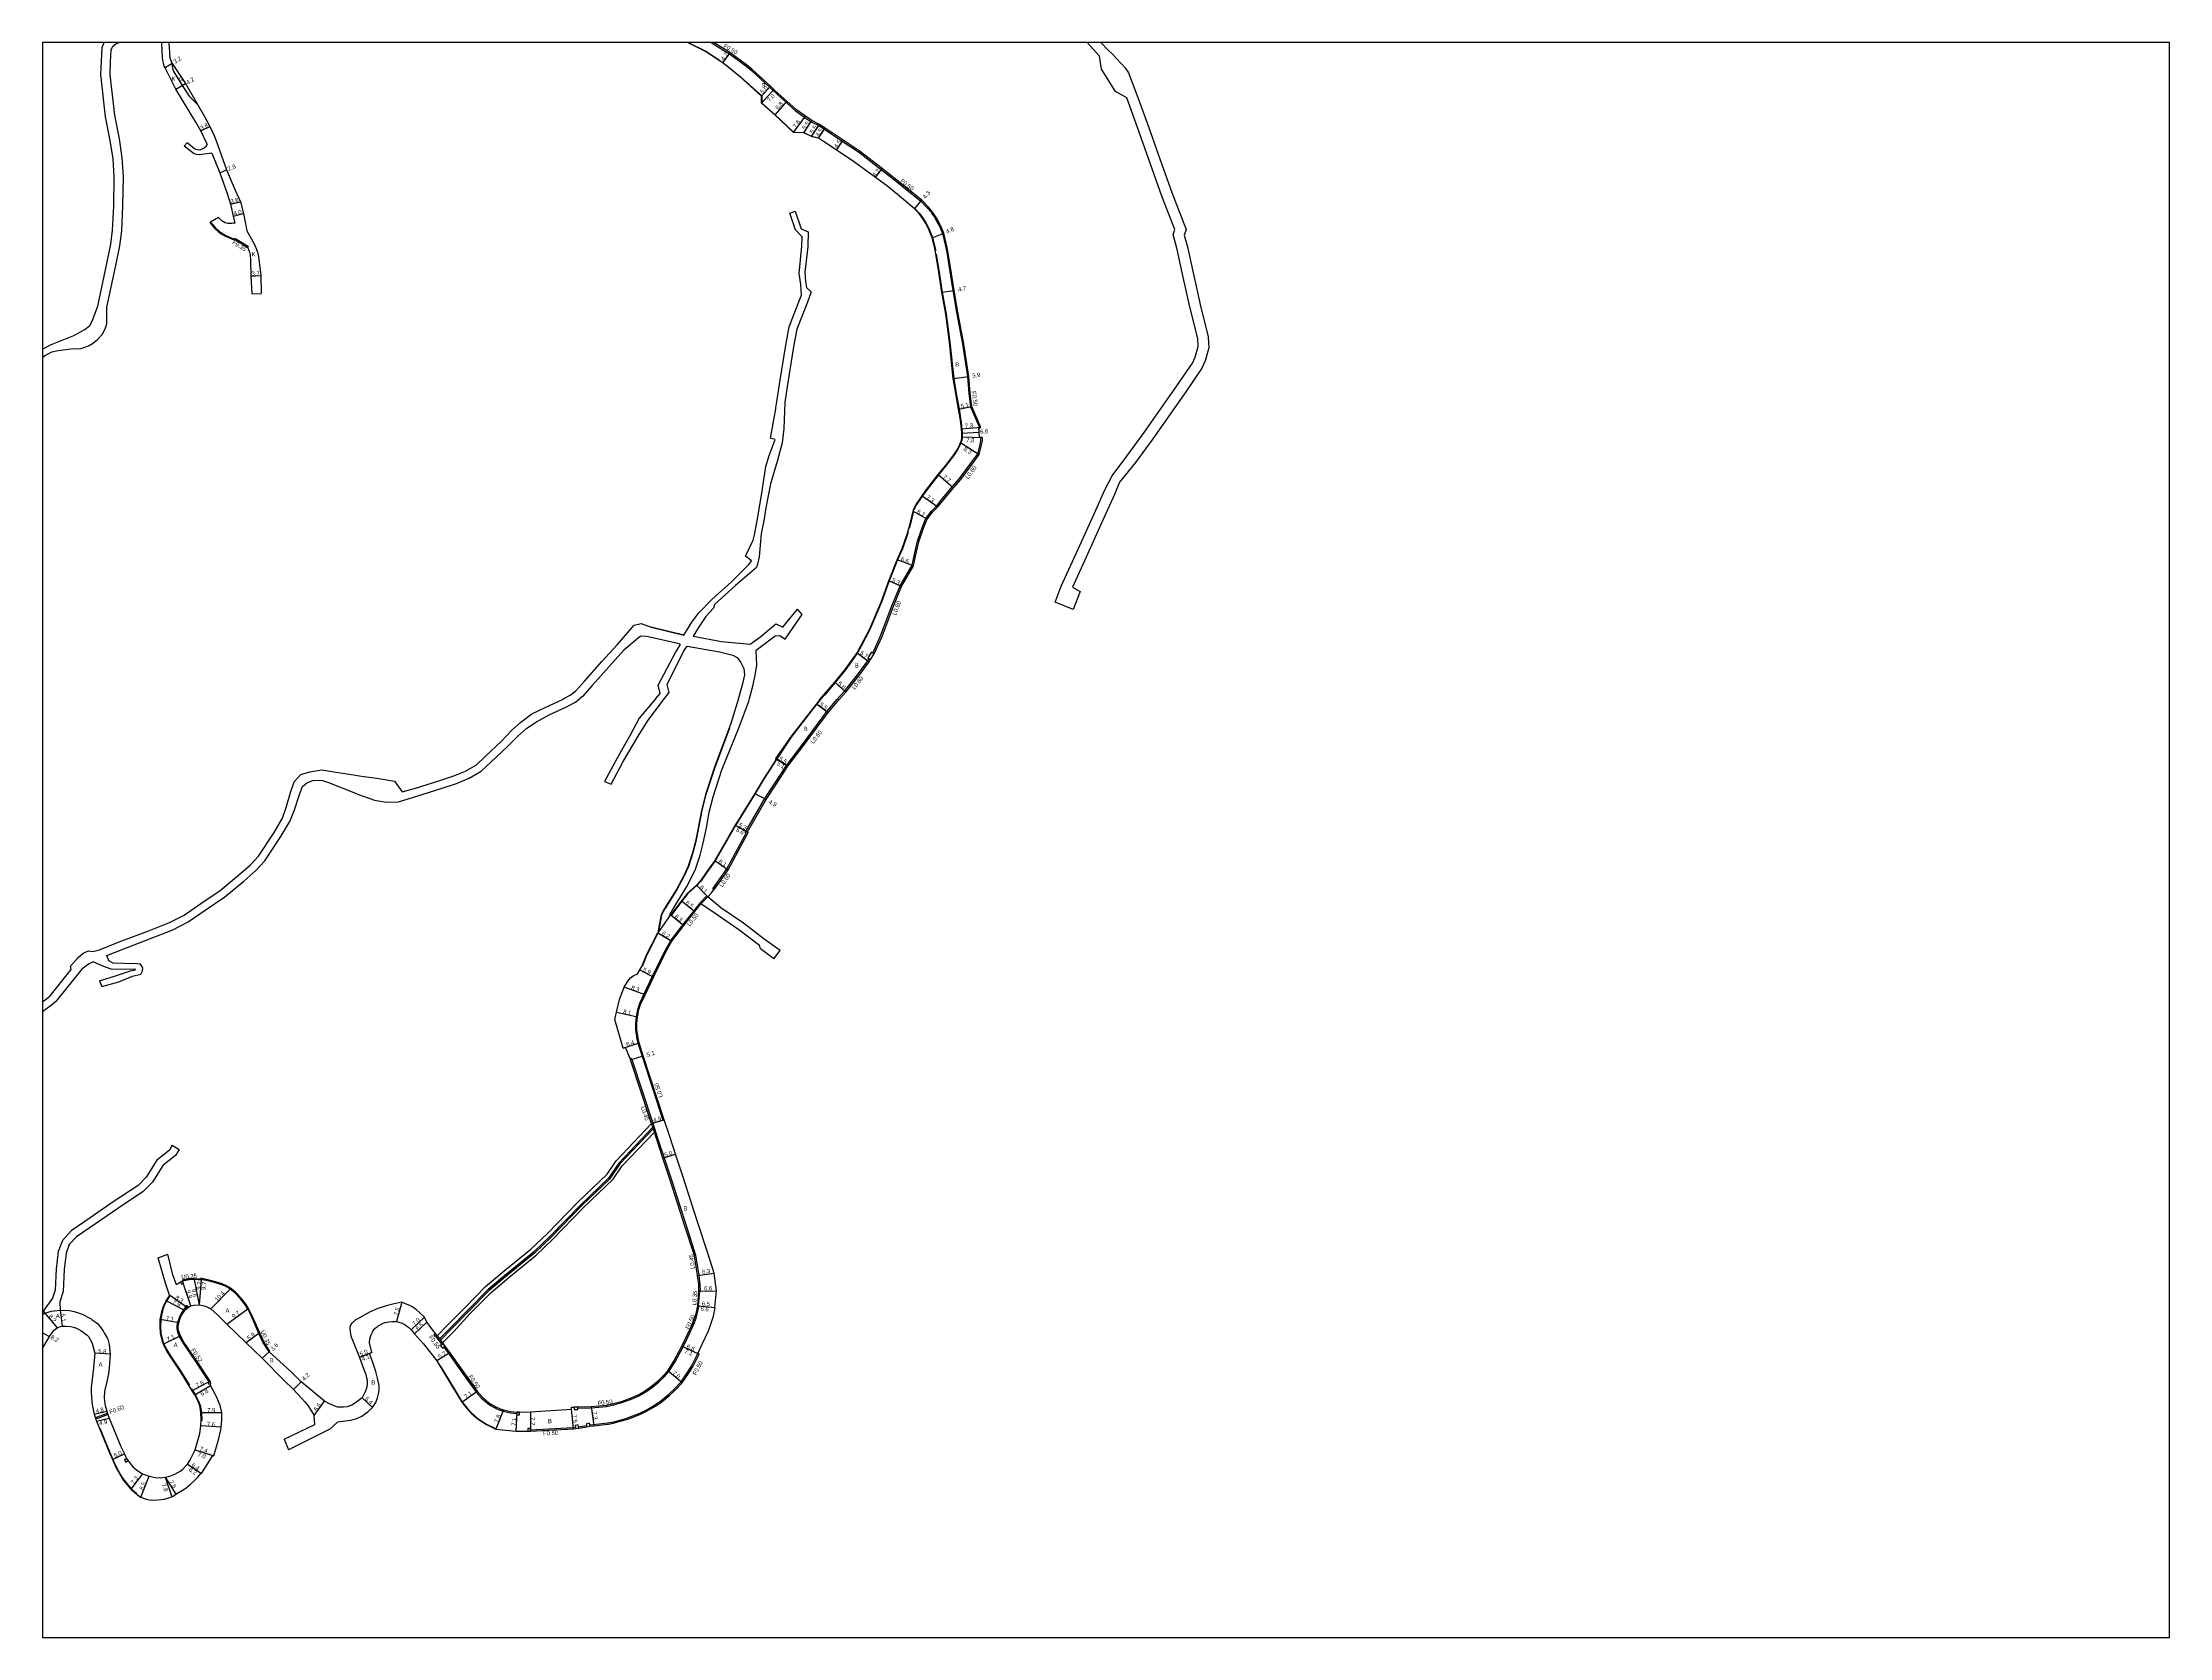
# Model space of a CAD drawing. Header units: metres. Extents: x -12000 to -10400, y -89400 to -87000.
# Drawn here: x -12000 to -11200, y -88800 to -88200 of the extents above; entities that cross this region are included whole.
import ezdxf

# ---------------------------------------------------------------- set-up
doc = ezdxf.new("R2010")
doc.units = ezdxf.units.M
doc.header["$LTSCALE"] = 2.5
for name, color, linetype in [('側溝・桝', 7, 'Continuous'), ('図郭', 7, 'Continuous'), ('幅員', 7, 'Continuous'), ('歩道・分離帯・安全施設', 7, 'Continuous'), ('舗装', 7, 'Continuous'), ('道路', 7, 'Continuous')]:
    doc.layers.add(name, color=color, linetype=linetype)
doc.styles.get("Standard").update_dxf_attribs({"font": ''})
doc.styles.get('Standard').set_extended_font_data('@MS PGothic')

msp = doc.modelspace()

# ---------------------------------------------------------------- linework, layer by layer
at = {"layer": '側溝・桝'}
for points in [[(-11748.53, -88200), (-11743.72, -88202.95), (-11741.59, -88204.3), (-11735.48, -88208.81), (-11733.4, -88210.52), (-11726.54, -88216.84), (-11725.22, -88218.02), (-11723.6, -88219.52), (-11716.77, -88225.71), (-11713.34, -88228.16), (-11710.9, -88229.77), (-11707.96, -88231.26), (-11705.92, -88232.62), (-11699.19, -88237.11), (-11693.15, -88241.14), (-11684.44, -88247.84), (-11680.07, -88251.26), (-11669.59, -88259.63), (-11667.15, -88262.28), (-11665.8, -88263.82), (-11665.46, -88264.32), (-11664.54, -88265.64), (-11664.08, -88266.4), (-11662.53, -88269.33), (-11661.48, -88271.81), (-11660.37, -88276.6), (-11659.92, -88278.92), (-11658.97, -88284.62), (-11657.62, -88293.32), (-11656.24, -88301.47), (-11654.03, -88313.44), (-11652.06, -88325.65), (-11651.55, -88332), (-11650.91, -88337.09)], [(-11936.81, -88267.52), (-11937.04, -88267.71), (-11935.42, -88269.74), (-11934.87, -88270.3), (-11933.7, -88271.31), (-11933.28, -88271.6), (-11931.17, -88272.85), (-11928.09, -88274.2), (-11927.97, -88273.92)], [(-11927.97, -88273.92), (-11927.83, -88273.6), (-11927.09, -88273.92), (-11922.57, -88276.74), (-11922.86, -88276.98)], [(-11650.91, -88337.09), (-11647.62, -88344.83)], [(-11687.75, -88429.67), (-11684.76, -88423.24), (-11680.51, -88411.86), (-11677.4, -88404.43), (-11672.95, -88396.66), (-11672.19, -88393.14), (-11670.93, -88387.61), (-11669.04, -88382.13), (-11667.79, -88379), (-11665.69, -88376.33), (-11663.69, -88374.29), (-11661.95, -88372.15), (-11657.8, -88367.2), (-11655.09, -88364.04), (-11650.79, -88358.3), (-11648.25, -88354.68), (-11647.38, -88351.26), (-11647.1, -88349.76), (-11647.02, -88348.57)], [(-11701.18, -88447.17), (-11698.34, -88444.07), (-11693.5, -88437.92), (-11689.61, -88432.66), (-11689.07, -88431.79)], [(-11747.45, -88518.69), (-11747.92, -88518.32), (-11746.35, -88516.3), (-11742.63, -88510.86), (-11735.37, -88497.39), (-11735.69, -88497.22), (-11728.29, -88484.45), (-11724.93, -88479.3), (-11720.2, -88471.93), (-11713.8, -88463.52), (-11704.97, -88451.66), (-11701.18, -88447.17)], [(-11752.34, -88524.07), (-11749.8, -88521.4), (-11750.15, -88521.04), (-11752.72, -88523.75), (-11754.98, -88526.63), (-11759.17, -88531.8), (-11763.68, -88537.74), (-11765.85, -88541.55), (-11767.95, -88545.69), (-11770.65, -88551.37), (-11773.84, -88558.03), (-11775.42, -88561.49), (-11776.2, -88563.85), (-11776.47, -88565.13), (-11776.74, -88566.5), (-11776.93, -88569.06), (-11776.91, -88571.41), (-11776.76, -88573), (-11776.42, -88574.92), (-11776.05, -88576.48), (-11774.5, -88581.31), (-11766.66, -88605.41)], [(-11779.03, -88582.23), (-11778.61, -88582.06), (-11778.42, -88582.53), (-11778.41, -88582.55), (-11770.46, -88606.49), (-11769.42, -88609.73), (-11768.39, -88612.94), (-11766.22, -88619.54), (-11763.61, -88627.51), (-11757.84, -88645.46), (-11754.34, -88656.16), (-11753.21, -88663.71), (-11752.76, -88667.22), (-11752.7, -88669.74), (-11752.8, -88669.74), (-11753.15, -88669.75)], [(-11769.84, -88609.87), (-11770.25, -88608.59), (-11770.43, -88608.05), (-11770.89, -88606.61)], [(-11766.66, -88605.41), (-11766.17, -88605.27)], [(-11770.43, -88608.05), (-11783.25, -88621.55), (-11787.15, -88627.25), (-11797.65, -88637.33), (-11809.08, -88649.08), (-11815.31, -88655.01), (-11825.45, -88663.27), (-11832.33, -88669.08), (-11840, -88676.89), (-11846.59, -88683.58), (-11850.65, -88687.71)], [(-11770.25, -88608.59), (-11782.86, -88621.87), (-11786.77, -88627.57), (-11797.3, -88637.68), (-11808.73, -88649.43), (-11814.98, -88655.38), (-11825.13, -88663.65), (-11831.99, -88669.45), (-11839.65, -88677.24), (-11846.23, -88683.94), (-11850.34, -88688.11)], [(-11914.81, -88692.49), (-11914.54, -88692.26), (-11916.79, -88688.79), (-11918.32, -88685.44), (-11921.27, -88678.76), (-11922.52, -88676.22), (-11923.37, -88674.79), (-11925.28, -88672.35), (-11926.9, -88670.64), (-11927.59, -88669.98), (-11929.25, -88668.64), (-11929.9, -88668.19), (-11931.06, -88667.56), (-11932.86, -88666.82), (-11935.77, -88665.96), (-11940.47, -88664.88), (-11940.5, -88665.26), (-11942.89, -88665.04), (-11944.94, -88665.13), (-11947.42, -88665.59), (-11947.31, -88665.92)], [(-11753.23, -88675.24), (-11752.8, -88669.74)], [(-11946.16, -88675.97), (-11946.86, -88676.68), (-11947.83, -88678.1), (-11948.65, -88679.7), (-11949.22, -88681.52), (-11949.43, -88682.7), (-11949.46, -88683.41), (-11949.45, -88683.76), (-11949.18, -88685.13), (-11948.64, -88686.73), (-11947.25, -88689.18), (-11942.27, -88696.51), (-11937.51, -88703.78)], [(-11798.67, -88713.78), (-11793.67, -88713.66), (-11787.89, -88713.05), (-11785.08, -88712.5), (-11781.68, -88711.53), (-11777.82, -88710.1), (-11775.7, -88709.13), (-11773.33, -88707.76), (-11771.23, -88706.36), (-11768.3, -88703.96), (-11766.14, -88701.93), (-11764.39, -88699.94), (-11762.09, -88696.29), (-11759.06, -88690.7), (-11757.29, -88687.03), (-11755.08, -88682.16), (-11754.19, -88679.9), (-11753.73, -88678.25), (-11753.08, -88675.26), (-11753.23, -88675.24), (-11753.58, -88675.21)], [(-11852.14, -88686.64), (-11849.76, -88689.79)], [(-11851.56, -88686.5), (-11850.65, -88687.71), (-11850.34, -88688.11), (-11849.56, -88689.15)], [(-11849.03, -88690.74), (-11847.2, -88693.27), (-11842.61, -88699.75), (-11836.88, -88707.67), (-11834.98, -88709.81), (-11833.19, -88711.5), (-11832.71, -88711.88), (-11831.31, -88712.84), (-11830.44, -88713.35), (-11829.41, -88713.9), (-11828.24, -88714.38), (-11826.72, -88714.87), (-11823.93, -88715.5), (-11821.65, -88715.79), (-11821.61, -88715.79)], [(-11794.18, -88720.07), (-11792.72, -88719.84), (-11787.49, -88719.27), (-11785.16, -88718.84), (-11780.96, -88717.7), (-11779.58, -88717.21), (-11775.34, -88715.56), (-11773, -88714.43), (-11769.85, -88712.66), (-11767.47, -88710.96), (-11764.44, -88708.53), (-11762.39, -88706.64), (-11759.83, -88703.84), (-11757.73, -88700.84), (-11755.86, -88697.89), (-11753.5, -88693.21)], [(-11975.4, -88716.13), (-11979.43, -88717.7), (-11979.65, -88717.14), (-11975.6, -88715.56)], [(-11816.42, -88721.84), (-11800.4, -88721.07), (-11799.55, -88720.93)], [(-11798.38, -88720.74), (-11795.35, -88720.26)]]:
    msp.add_lwpolyline(points, dxfattribs=at)
for points in [[(-11688.56, -88432.1), (-11687.24, -88429.99), (-11687.75, -88429.67), (-11688.26, -88429.35), (-11689.57, -88431.47), (-11689.07, -88431.79)], [(-11947.72, -88667.12), (-11946.92, -88666.73), (-11947.31, -88665.92), (-11948.12, -88666.31)], [(-11945.79, -88676.34), (-11945.16, -88675.7), (-11945.81, -88675.07), (-11946.43, -88675.71), (-11946.16, -88675.97)], [(-11852.83, -88686.17), (-11852.34, -88686.8), (-11852.14, -88686.64), (-11851.7, -88686.31), (-11852.19, -88685.68)], [(-11850.3, -88690.18), (-11849.6, -88691.15), (-11849.03, -88690.74), (-11848.63, -88690.45), (-11849.33, -88689.48), (-11849.76, -88689.79)], [(-11937.49, -88704.72), (-11936.72, -88704.48), (-11936.99, -88703.62), (-11937.51, -88703.78), (-11937.75, -88703.86)], [(-11821.6, -88716.29), (-11820.61, -88716.26), (-11820.64, -88715.26), (-11821.63, -88715.29), (-11821.61, -88715.79)], [(-11800.08, -88713.32), (-11800.06, -88714.22), (-11798.66, -88714.18), (-11798.67, -88713.78), (-11798.69, -88713.28)], [(-11795.28, -88720.75), (-11794.1, -88720.57), (-11794.18, -88720.07), (-11794.29, -88719.38), (-11795.46, -88719.57), (-11795.35, -88720.26)], [(-11817.41, -88722.35), (-11816.42, -88722.34), (-11816.42, -88721.84), (-11816.43, -88721.34), (-11817.42, -88721.35)], [(-11799.47, -88721.43), (-11798.3, -88721.24), (-11798.38, -88720.74), (-11798.49, -88720.05), (-11799.66, -88720.24), (-11799.55, -88720.93)], [(-11968.68, -88734.09), (-11967.84, -88733.55), (-11968.38, -88732.72), (-11969.22, -88733.27)]]:
    msp.add_lwpolyline(points, close=True, dxfattribs=at)
at = {"layer": '図郭'}
msp.add_lwpolyline([(-12000, -88800), (-11200, -88800), (-11200, -88200), (-12000, -88200)], close=True, dxfattribs=at)
at = {"layer": '幅員'}
for points in [[(-11951.24, -88207.84), (-11953.93, -88209.58)], [(-11744.1, -88207.67), (-11741.3, -88203.89)], [(-11949.83, -88217.58), (-11946.21, -88215.44)], [(-11729.6, -88220.14), (-11726.2, -88216.47)], [(-11729.58, -88222.84), (-11724.89, -88217.65)], [(-11720.05, -88222.06), (-11724.58, -88227.14)], [(-11940.44, -88233.28), (-11937.04, -88231.59)], [(-11717.52, -88233.83), (-11713.05, -88227.75)], [(-11713.68, -88233.92), (-11710.65, -88229.34)], [(-11710.75, -88235.41), (-11707.71, -88230.83)], [(-11708.14, -88235.95), (-11705.64, -88232.2)], [(-11701.39, -88240.45), (-11698.92, -88236.69)], [(-11933.34, -88248.99), (-11930.75, -88247.92)], [(-11686.7, -88250.76), (-11684.13, -88247.44)], [(-11929.29, -88260.8), (-11925.59, -88259.95)], [(-11671.97, -88262.54), (-11669.25, -88259.27)], [(-11928.28, -88265.32), (-11924.4, -88264.32)], [(-11665.41, -88273.42), (-11661, -88271.66)], [(-11921.61, -88287.84), (-11917.91, -88287.67)], [(-11661.73, -88293.9), (-11657.13, -88293.24)], [(-11657.44, -88326.36), (-11651.56, -88325.59)], [(-11655.44, -88337.87), (-11650.42, -88336.95)], [(-11654.7, -88350.48), (-11647.69, -88354.92)], [(-11647.09, -88344.78), (-11654.37, -88345.4)], [(-11654.23, -88346.99), (-11647.65, -88346.59)], [(-11654.22, -88348.3), (-11646.42, -88348.62)], [(-11663.09, -88362.53), (-11657.35, -88367.58)], [(-11669.15, -88370.48), (-11663.25, -88374.69)], [(-11672.53, -88376.32), (-11667.27, -88379.3)], [(-11672.39, -88396.88), (-11678.52, -88394.58)], [(-11676.86, -88404.69), (-11681.69, -88402.51)], [(-11693.65, -88429.58), (-11689.11, -88433)], [(-11702, -88440.65), (-11697.87, -88444.44)], [(-11708.9, -88448.73), (-11704.5, -88452.03)], [(-11724.32, -88469.28), (-11719.7, -88472.26)], [(-11719.7, -88472.26), (-11723.98, -88469.5)], [(-11732.05, -88482.45), (-11727.79, -88484.78)], [(-11739.48, -88494.48), (-11734.56, -88497.15)], [(-11739.48, -88494.48), (-11734.86, -88496.98)], [(-11747.15, -88507.74), (-11742.11, -88511.17)], [(-11749.8, -88521.4), (-11754.06, -88517.03)], [(-11759.7, -88522.92), (-11754.59, -88526.94)], [(-11768.6, -88534.87), (-11763.26, -88538.02)], [(-11763.69, -88528.16), (-11758.78, -88532.11)], [(-11775.39, -88548.89), (-11770.2, -88551.59)], [(-11773.39, -88558.24), (-11781.19, -88555.41)], [(-11784.15, -88564.81), (-11776.25, -88566.57)], [(-11781.66, -88578.33), (-11775.57, -88576.35)], [(-11778.84, -88582.69), (-11774.03, -88581.16)], [(-11770.89, -88606.61), (-11766.17, -88605.27)], [(-11766.65, -88619.69), (-11761.9, -88618.13)], [(-11753.66, -88663.77), (-11747.42, -88662.9)], [(-11945.48, -88676.02), (-11952.23, -88671.19)], [(-11944.25, -88675.28), (-11947.31, -88665.92)], [(-11940.93, -88674.83), (-11942.9, -88665.39)], [(-11940.93, -88674.83), (-11940.15, -88665.32)], [(-11940.93, -88674.83), (-11940.18, -88665.64)], [(-11929.46, -88668.92), (-11936.71, -88676.37)], [(-11753.15, -88669.75), (-11746.55, -88669.6)], [(-11999.75, -88677.27), (-11994.52, -88683.58)], [(-11993.4, -88676.83), (-11992.6, -88682.87)], [(-11946.45, -88677.01), (-11953.46, -88673.36)], [(-11930.66, -88682.1), (-11922.82, -88676.39)], [(-11864.87, -88673.89), (-11866.91, -88681.11)], [(-11856.28, -88679.47), (-11861.4, -88684.24)], [(-11753.58, -88675.21), (-11747.02, -88675.88)], [(-11753.58, -88675.21), (-11747.17, -88675.86)], [(-12000, -88685.46), (-11997.44, -88686.81)], [(-11948.72, -88681.64), (-11955.7, -88680.36)], [(-11948.16, -88686.52), (-11954.52, -88689.67)], [(-11918.64, -88685.59), (-11923.37, -88689.11)], [(-11855.4, -88681.33), (-11860.11, -88685.81)], [(-11974.6, -88693.37), (-11980.39, -88693.08)], [(-11914.81, -88692.49), (-11917.45, -88694.93)], [(-11876.13, -88692.83), (-11880.77, -88694.69)], [(-11880.77, -88694.69), (-11876.96, -88693.16)], [(-11846.8, -88692.98), (-11851.66, -88695.95)], [(-11759.51, -88690.47), (-11753.05, -88693.42)], [(-11759.51, -88690.47), (-11753.5, -88693.21)], [(-11936.99, -88703.62), (-11943.7, -88707.19)], [(-11905.61, -88706.77), (-11902.7, -88703.8)], [(-11759.44, -88704.15), (-11764.79, -88699.64)], [(-11942.7, -88708.67), (-11936.85, -88705.21)], [(-11897.8, -88716.45), (-11893.9, -88711.13)], [(-11879.83, -88709.8), (-11875.84, -88713.43)], [(-11842.24, -88711.52), (-11836.49, -88707.36)], [(-11980.52, -88716), (-11975.86, -88714.84)], [(-11979.68, -88718.61), (-11974.9, -88717.52)], [(-11940.4, -88715.42), (-11932.5, -88715.36)], [(-11826.58, -88714.39), (-11829.53, -88721.61)], [(-11821.63, -88715.29), (-11821.96, -88722.38)], [(-11816.52, -88715.14), (-11816.42, -88722.34)], [(-11800.35, -88721.57), (-11801.01, -88714.1)], [(-11793.7, -88713.16), (-11792.66, -88720.33)], [(-11932.85, -88720.93), (-11940.42, -88720.36)], [(-11973.68, -88733.06), (-11969.2, -88730.94)], [(-11945.5, -88734.76), (-11940.21, -88738.36)], [(-11945.5, -88734.76), (-11940.37, -88738.24)], [(-11942.63, -88729.36), (-11935.59, -88731.64)], [(-11942.63, -88729.36), (-11935.97, -88731.52)], [(-11962.43, -88738.41), (-11966.83, -88744.24)], [(-11963.09, -88747.21), (-11959.92, -88739.33)], [(-11953.9, -88739.75), (-11949.85, -88746.11)], [(-11953.9, -88739.75), (-11951.34, -88747.11)]]:
    msp.add_lwpolyline(points, dxfattribs=at)
at = {"layer": '歩道・分離帯・安全施設'}
for points in [[(-11757.15, -88200), (-11750.32, -88203.41), (-11745.27, -88206.75), (-11744.04, -88207.59), (-11737.53, -88212.86), (-11729.5, -88220.09), (-11729.48, -88222.8), (-11724.51, -88227.06), (-11717.48, -88233.73), (-11713.66, -88233.82), (-11713.63, -88233.84), (-11710.69, -88235.32), (-11708.1, -88235.85)], [(-11706.43, -88236.97), (-11701.34, -88240.36), (-11695.91, -88243.98)], [(-11671.77, -88262.52), (-11670.3, -88264.15), (-11669.67, -88264.92), (-11668.35, -88266.79), (-11667.72, -88267.85), (-11666.54, -88270.27), (-11665.27, -88273.37), (-11664.11, -88277.96), (-11664.06, -88278.28)], [(-11663.84, -88279.6), (-11662.82, -88285.65), (-11661.58, -88293.87), (-11660.11, -88302.15), (-11658.77, -88312.76), (-11657.29, -88326.34), (-11656.31, -88332.06), (-11655.29, -88337.84), (-11654.8, -88340.49), (-11654.48, -88342.99), (-11654.31, -88344.32), (-11654.08, -88346.98), (-11654.07, -88348.31), (-11654.11, -88348.87), (-11654.24, -88349.58), (-11654.42, -88350.16), (-11654.56, -88350.53), (-11654.98, -88351.63), (-11656.09, -88353.62), (-11657.4, -88355.54), (-11660.31, -88359.31), (-11662.97, -88362.62), (-11667.68, -88368.62), (-11669.03, -88370.57), (-11671.27, -88373.85), (-11671.87, -88375), (-11672.18, -88375.83)], [(-11647.63, -88348.54), (-11647.85, -88344.84)], [(-11672.49, -88376.78), (-11673.4, -88380.6), (-11673.99, -88382.79)], [(-11674.37, -88384.2), (-11674.48, -88384.61), (-11676.59, -88390.45), (-11678.38, -88394.64), (-11681.55, -88402.56), (-11684.46, -88410.59), (-11688.79, -88420.81), (-11692.14, -88427.06), (-11693.52, -88429.65), (-11698.03, -88435.99), (-11701.88, -88440.75), (-11705.93, -88445.47), (-11707.44, -88447.17)], [(-11707.44, -88447.17), (-11708.78, -88448.83), (-11718.16, -88460.92), (-11723.78, -88469.45)], [(-11741.58, -88457.87), (-11747.17, -88472.68), (-11750.52, -88482.92), (-11752, -88488.88), (-11753.1, -88494.84), (-11754.28, -88500.59), (-11755.38, -88504.88), (-11757.01, -88509.92), (-11758.66, -88513.49), (-11761.43, -88518.63), (-11763.82, -88522.5), (-11765.94, -88525.91), (-11767.18, -88528.14), (-11767.75, -88531.28), (-11768.35, -88534.34)], [(-11723.78, -88469.45), (-11728.54, -88476.92), (-11731.92, -88482.53), (-11739.35, -88494.56), (-11747.03, -88507.82), (-11750.25, -88512.36), (-11752.38, -88515.5), (-11753.95, -88517.13), (-11757.27, -88520.15), (-11759.58, -88523.01), (-11763.46, -88528.11)], [(-11768.54, -88535.09), (-11772.68, -88543.21), (-11774.48, -88547.64)], [(-11952.13, -88671.51), (-11952.41, -88671.88), (-11953.32, -88673.43), (-11954.32, -88675.38), (-11955, -88677.59), (-11955.55, -88680.38), (-11955.65, -88683.04), (-11955.45, -88685.5), (-11954.71, -88688.64), (-11954.38, -88689.62), (-11953.31, -88691.75), (-11952.16, -88693.7), (-11947.83, -88700.08), (-11944.77, -88705.14)], [(-11999.78, -88677.51), (-12000, -88677.71)], [(-11850.38, -88697.78), (-11847.41, -88702.7), (-11842.12, -88711.44), (-11840.22, -88713.89), (-11838.57, -88715.62), (-11836.09, -88717.78), (-11832.95, -88719.79), (-11829.61, -88721.41)], [(-11944.06, -88706.3), (-11943.58, -88707.11), (-11942.58, -88708.59), (-11941.78, -88710.04), (-11941.07, -88711.74), (-11940.86, -88712.31), (-11940.64, -88713.08), (-11940.25, -88715.4), (-11940.14, -88718.07), (-11940.17, -88718.6)], [(-11978.45, -88721.23), (-11974.66, -88730.45), (-11973.54, -88733), (-11972.19, -88736.07), (-11970.32, -88739.45), (-11969.46, -88740.73), (-11966.72, -88744.13), (-11964.59, -88745.83)]]:
    msp.add_lwpolyline(points, dxfattribs=at)
at = {"layer": '舗装'}
for points in [[(-11951.24, -88207.84), (-11951.24, -88208.97), (-11950.92, -88210.62), (-11947.2, -88216.5), (-11944.9, -88220.17), (-11941.79, -88223.16)], [(-11752.34, -88524.07), (-11749.8, -88521.4)], [(-11764.16, -88528.66), (-11768.6, -88534.87)], [(-12000, -88678.54), (-11999.36, -88678.17), (-11996.7, -88677.28), (-11993.4, -88676.83)], [(-11914.81, -88692.49), (-11917.45, -88694.93)]]:
    msp.add_lwpolyline(points, dxfattribs=at)
at = {"layer": '道路'}
for points in [[(-12000, -88315.36), (-11996.97, -88313.78), (-11988.29, -88310.18), (-11984.09, -88307.94), (-11982.26, -88306.4), (-11981.39, -88304.77), (-11979.15, -88299.17), (-11975.87, -88283.13), (-11974.35, -88275.83), (-11973.64, -88270.54), (-11973.24, -88261.51), (-11973.11, -88250.49), (-11973.49, -88243.7), (-11974.53, -88236.85), (-11976.32, -88227.91), (-11978.08, -88211.98), (-11977.87, -88207.06), (-11977.63, -88201.9), (-11976.8, -88200)], [(-12000, -88318.48), (-11999.25, -88317.83), (-11996.5, -88316.3), (-11994.11, -88315.85), (-11989.36, -88315.28), (-11985.52, -88315.12), (-11982.69, -88314.14), (-11981.17, -88313.23), (-11979.42, -88311.89), (-11977.63, -88309.87), (-11976.49, -88307.7), (-11975.8, -88305.83), (-11975.8, -88299.5), (-11972.44, -88283.82), (-11970.9, -88276.42), (-11970.15, -88270.85), (-11969.75, -88261.61), (-11969.61, -88250.4), (-11970.01, -88243.34), (-11971.09, -88236.24), (-11972.86, -88227.36), (-11974.58, -88212.12), (-11974.38, -88207.21), (-11974.16, -88202.71), (-11973.58, -88201.37), (-11972.37, -88200.52), (-11971.18, -88200)], [(-11938.03, -88238.25), (-11940.44, -88233.28), (-11942.29, -88229.95), (-11949.83, -88217.58), (-11953.93, -88209.58), (-11954.26, -88208.85), (-11954.56, -88207.78), (-11954.78, -88206.78), (-11954.93, -88205.55), (-11955.03, -88203.41), (-11955.19, -88200)], [(-11952.44, -88200), (-11952.08, -88205.74), (-11951.75, -88206.78), (-11951.24, -88207.84), (-11946.21, -88215.44), (-11939.13, -88227.8), (-11937.04, -88231.59), (-11935.58, -88234.74), (-11934.84, -88236.55), (-11930.75, -88247.92), (-11927.59, -88255.54), (-11925.59, -88259.95), (-11924.4, -88264.32), (-11923.1, -88270.89), (-11920.43, -88275.67), (-11919.63, -88277.5), (-11919.14, -88278.84), (-11918.73, -88280.52), (-11917.91, -88287.67)], [(-11729.58, -88222.84), (-11729.6, -88220.14), (-11737.6, -88212.94), (-11744.1, -88207.67), (-11745.33, -88206.84), (-11750.37, -88203.5), (-11757.37, -88200)], [(-11700.41, -88447.17), (-11697.87, -88444.44), (-11693.02, -88438.28), (-11689.11, -88433), (-11688.56, -88432.1), (-11687.24, -88429.99), (-11684.2, -88423.47), (-11679.95, -88412.08), (-11676.86, -88404.69), (-11672.39, -88396.88), (-11671.6, -88393.27), (-11670.35, -88387.78), (-11668.47, -88382.34), (-11667.27, -88379.3), (-11665.23, -88376.72), (-11663.25, -88374.69), (-11661.49, -88372.53), (-11657.35, -88367.58), (-11654.62, -88364.42), (-11650.31, -88358.65), (-11647.69, -88354.92), (-11646.79, -88351.39), (-11646.51, -88349.83), (-11646.42, -88348.62), (-11647.53, -88348.54), (-11647.65, -88346.59), (-11647.75, -88344.84), (-11647.09, -88344.78), (-11650.42, -88336.95), (-11651.05, -88331.95), (-11651.56, -88325.59), (-11653.53, -88313.35), (-11655.75, -88301.38), (-11657.13, -88293.24), (-11658.48, -88284.54), (-11659.5, -88278.44), (-11659.86, -88276.59), (-11661, -88271.66), (-11662.08, -88269.12), (-11663.62, -88266.21), (-11664.09, -88265.42), (-11665.13, -88263.91), (-11665.7, -88263.18), (-11666.78, -88261.94), (-11669.25, -88259.27), (-11679.76, -88250.87), (-11684.13, -88247.44), (-11692.86, -88240.73), (-11698.92, -88236.69), (-11705.64, -88232.2), (-11707.71, -88230.83), (-11710.65, -88229.34), (-11713.05, -88227.75), (-11716.46, -88225.32), (-11720.05, -88222.06), (-11723.26, -88219.15), (-11724.89, -88217.65), (-11726.2, -88216.47), (-11733.23, -88209.99), (-11735.18, -88208.41), (-11741.3, -88203.89), (-11743.46, -88202.53), (-11747.58, -88200)], [(-11619.09, -88410.52), (-11616.83, -88404.54), (-11611.04, -88391.96), (-11604.37, -88377.01), (-11600.4, -88368.3), (-11597.68, -88363.04), (-11592.14, -88355.65), (-11585.6, -88346.74), (-11573.31, -88329.18), (-11567.46, -88320.57), (-11566.52, -88318.33), (-11565.34, -88314.33), (-11565.48, -88311.31), (-11568.46, -88299.46), (-11571.24, -88287.11), (-11573.19, -88277.81), (-11574.76, -88272.25), (-11574.08, -88270.37), (-11578.96, -88257.77), (-11584.03, -88243.58), (-11588.18, -88231.91), (-11592.21, -88220.86), (-11596.41, -88218.4), (-11601.7, -88210.04), (-11602.42, -88205.16), (-11607.1, -88200)], [(-11601.9, -88200), (-11599.04, -88202.96)], [(-11597.73, -88204.31), (-11596.09, -88206.01), (-11592.78, -88209.51), (-11591.49, -88211.39), (-11588.38, -88219.69), (-11584.4, -88230.59), (-11580.22, -88242.37), (-11575.21, -88256.38), (-11569.81, -88270.33), (-11570.56, -88272.41), (-11569.3, -88276.86), (-11567.49, -88285.49)], [(-11717.52, -88233.83), (-11724.58, -88227.14), (-11729.58, -88222.84)], [(-11945.62, -88237.79), (-11946.71, -88238.93)], [(-11936.37, -88241.62), (-11941.05, -88242.26), (-11942.03, -88242.15), (-11942.91, -88241.86), (-11946.71, -88238.93)], [(-11938.03, -88238.25), (-11938.65, -88239.31), (-11939.22, -88239.76), (-11940.81, -88240.47), (-11941.79, -88240.36), (-11942.67, -88240.06), (-11945.62, -88237.79)], [(-11707.63, -88447.17), (-11702, -88440.65), (-11698.15, -88435.9), (-11693.65, -88429.58), (-11692.27, -88426.99), (-11688.92, -88420.75), (-11684.6, -88410.54), (-11681.69, -88402.51), (-11678.52, -88394.58), (-11676.73, -88390.39), (-11674.63, -88384.57), (-11673.55, -88380.56), (-11672.53, -88376.32), (-11672.01, -88374.94), (-11671.4, -88373.78), (-11669.15, -88370.48), (-11667.8, -88368.53), (-11663.09, -88362.53), (-11660.42, -88359.22), (-11657.52, -88355.46), (-11656.21, -88353.54), (-11655.11, -88351.57), (-11654.7, -88350.48), (-11654.56, -88350.11), (-11654.39, -88349.54), (-11654.26, -88348.85), (-11654.22, -88348.3), (-11654.23, -88346.99), (-11654.37, -88345.4), (-11654.45, -88344.38), (-11654.63, -88343.01), (-11654.95, -88340.51), (-11655.44, -88337.87), (-11656.46, -88332.08), (-11657.44, -88326.36), (-11658.92, -88312.77), (-11660.26, -88302.17), (-11661.73, -88293.9), (-11662.97, -88285.68), (-11664.26, -88277.99), (-11665.41, -88273.42), (-11666.68, -88270.33), (-11667.79, -88268.06), (-11668.49, -88266.87), (-11669.68, -88265.16), (-11670.43, -88264.23), (-11671.97, -88262.54), (-11676.15, -88259.03), (-11682.05, -88254.14), (-11686.7, -88250.76), (-11695.44, -88244.42), (-11701.39, -88240.45), (-11708.14, -88235.95), (-11710.75, -88235.41), (-11713.68, -88233.92), (-11717.52, -88233.83)], [(-11936.37, -88241.62), (-11933.34, -88248.99), (-11930.57, -88256.74), (-11929.29, -88260.8), (-11928.28, -88265.32), (-11927.67, -88267.91)], [(-11716.86, -88263.49), (-11714.69, -88270.04), (-11712.05, -88271.19), (-11712.17, -88276.83), (-11713.26, -88286.39), (-11713.03, -88289.94), (-11712.62, -88292.14), (-11710.92, -88293.84), (-11712.33, -88297.66), (-11716.24, -88307.84), (-11717.52, -88314.43), (-11719.75, -88328.67), (-11720.81, -88335.42), (-11721.12, -88345.17), (-11721.83, -88350.63), (-11723.65, -88357.58), (-11726.17, -88365.96), (-11727.96, -88375.01), (-11728.58, -88379.16), (-11729.68, -88384.86), (-11730.43, -88393.51), (-11731.06, -88396.27), (-11731.5, -88397.55), (-11739.35, -88404.22), (-11747.22, -88411.44), (-11747.69, -88412.83), (-11750.47, -88415.87), (-11753.27, -88420.09), (-11755.3, -88423.36), (-11744.57, -88425.31), (-11737.91, -88425.98), (-11733.79, -88426.36), (-11729.85, -88423.43), (-11724.15, -88418.72), (-11721.52, -88419.99), (-11715.98, -88413.17)], [(-11718.89, -88264.25), (-11716.86, -88263.49)], [(-11933.87, -88265.83), (-11936.81, -88267.52)], [(-11936.81, -88267.52), (-11935.12, -88269.63), (-11934.75, -88270), (-11933.47, -88271.12), (-11933.12, -88271.35), (-11931.03, -88272.58), (-11927.97, -88273.92)], [(-11927.67, -88267.91), (-11928.33, -88268.01), (-11928.85, -88268.06), (-11930.28, -88268.03), (-11931.29, -88267.8), (-11931.9, -88267.51), (-11932.57, -88267.03), (-11933.87, -88265.83)], [(-11803.88, -88446.8), (-11801.52, -88445.56), (-11799.4, -88443.92), (-11796.01, -88440.13), (-11789.64, -88432.85), (-11783.91, -88426.58), (-11777.52, -88419.12), (-11774.9, -88418.58), (-11771.04, -88419.98), (-11758.75, -88422.96), (-11755.79, -88418), (-11753.14, -88414.52), (-11748.21, -88409.55), (-11740.86, -88402.87), (-11734.35, -88396.39), (-11733.38, -88394.97), (-11735.57, -88393.18), (-11732.68, -88387.18), (-11732.26, -88385.25), (-11731.18, -88379.88), (-11729.59, -88370.27), (-11727.94, -88359.49), (-11726.75, -88355.31), (-11724.44, -88349.32), (-11726.23, -88348.85), (-11724.21, -88337.74), (-11724.17, -88337.44), (-11723.93, -88335.92), (-11722.64, -88327.74), (-11720.48, -88313.91), (-11719.14, -88307.01), (-11715.1, -88296.52), (-11714.51, -88295.02), (-11714.84, -88291), (-11715.39, -88286.84), (-11714.42, -88276.6), (-11714.26, -88273.12), (-11716.82, -88270.49), (-11718.89, -88264.25)], [(-11927.97, -88273.92), (-11927.26, -88274.23), (-11922.86, -88276.98), (-11922.3, -88278.46), (-11921.9, -88279.96), (-11921.72, -88282), (-11921.61, -88287.84)], [(-11921.61, -88287.84), (-11921.27, -88294.48)], [(-11917.91, -88287.67), (-11917.79, -88294.43)], [(-11921.27, -88294.48), (-11917.79, -88294.43)], [(-11566.23, -88291.15), (-11564.57, -88298.52), (-11561.51, -88310.72), (-11561.31, -88314.81), (-11562.75, -88319.68), (-11563.93, -88322.49), (-11570.01, -88331.45), (-11582.34, -88349.06), (-11588.94, -88358.04), (-11594.86, -88365.41), (-11596.8, -88370.05), (-11600.7, -88378.6), (-11607.4, -88393.61), (-11612.56, -88404.83), (-11609.74, -88406.55), (-11612.4, -88413.28)], [(-11732.26, -88385.25), (-11731.18, -88379.88)], [(-11728.58, -88379.16), (-11729.68, -88384.86)], [(-11731.59, -88428.59), (-11724.47, -88423.18), (-11722.68, -88423.07), (-11720.64, -88424.51), (-11719.03, -88422.07), (-11714.31, -88415.11)], [(-11714.31, -88415.11), (-11715.98, -88413.17)], [(-11612.4, -88413.28), (-11619.09, -88410.52)], [(-11769.37, -88446.8), (-11767.7, -88444.84), (-11768.46, -88441.75), (-11761.93, -88429.52), (-11760.03, -88426.41), (-11760.5, -88426.22), (-11772.72, -88423.46), (-11775.1, -88423.32), (-11781.38, -88428.63), (-11786.91, -88434.69), (-11793.27, -88441.93), (-11796.91, -88446.01), (-11797.93, -88446.8)], [(-11760.5, -88426.22), (-11772.72, -88423.46)], [(-11758.75, -88422.96), (-11771.04, -88419.98)], [(-11766.02, -88446.8), (-11764.31, -88444.55), (-11765.06, -88441.47), (-11758.94, -88429.15), (-11757.54, -88427.02), (-11745.42, -88429.22), (-11740.36, -88430.52), (-11738.77, -88431.33), (-11737.33, -88433.28), (-11736.22, -88435.46), (-11736.01, -88437.87), (-11736.71, -88441.25), (-11738.2, -88446.64), (-11738.25, -88446.8)], [(-11734.1, -88446.8), (-11732.82, -88442.18), (-11731.98, -88438.1), (-11731.31, -88434.18), (-11731.59, -88428.59)], [(-11882.26, -88475.6), (-11880.08, -88475.93), (-11874.25, -88476.79), (-11867.66, -88477.9), (-11864.73, -88481.93), (-11859.67, -88480.51), (-11850.97, -88477.76), (-11845.33, -88475.91), (-11840.93, -88474.06), (-11836.83, -88471.67), (-11833.46, -88468.54), (-11827.38, -88462.77), (-11823.59, -88458.81), (-11820.11, -88455.62), (-11815.95, -88452.51), (-11810.96, -88450.2), (-11804.73, -88447.25), (-11803.88, -88446.8)], [(-11882.26, -88482.4), (-11881.11, -88482.85), (-11875.2, -88485.02), (-11870.59, -88485.73), (-11866.06, -88485.68), (-11858.9, -88483.41), (-11850.05, -88480.61), (-11844.28, -88478.72), (-11839.58, -88476.75), (-11835.03, -88474.09), (-11831.41, -88470.74), (-11825.06, -88464.81), (-11821.17, -88460.94), (-11817.89, -88457.94), (-11814.2, -88455.51), (-11809.4, -88452.93), (-11803.19, -88449.98), (-11799.59, -88448.09), (-11797.93, -88446.8)], [(-11769.37, -88446.8), (-11775.64, -88454.18), (-11779.03, -88460.57), (-11783.89, -88469.16), (-11788.68, -88477.96)], [(-11786.17, -88478.98), (-11781.57, -88470.5), (-11775.64, -88460.28), (-11772.15, -88454.87), (-11766.02, -88446.8)], [(-11738.25, -88446.8), (-11741.09, -88456.12), (-11747.31, -88472.63), (-11750.66, -88482.88), (-11752.15, -88488.85), (-11753.25, -88494.81), (-11754.43, -88500.55), (-11755.52, -88504.84), (-11757.15, -88509.86), (-11758.8, -88513.42), (-11761.56, -88518.56), (-11763.94, -88522.42), (-11766.07, -88525.83), (-11767.33, -88528.09), (-11767.9, -88531.26), (-11768.6, -88534.87)], [(-11764.16, -88528.66), (-11763.98, -88527.87), (-11762.15, -88524.88), (-11757.71, -88517.46), (-11754.54, -88511.37), (-11752.64, -88505.67), (-11751.51, -88501.24), (-11750.3, -88495.37), (-11749.22, -88489.48), (-11747.78, -88483.71), (-11744.48, -88473.62), (-11738, -88457.52), (-11734.37, -88447.76), (-11734.1, -88446.8)], [(-11707.63, -88447.17), (-11708.9, -88448.73), (-11718.28, -88460.83), (-11724.32, -88469.28), (-11723.98, -88469.5), (-11728.67, -88476.84), (-11732.05, -88482.45), (-11739.48, -88494.48), (-11747.15, -88507.74), (-11750.38, -88512.27), (-11752.49, -88515.41), (-11754.06, -88517.03), (-11757.38, -88520.05), (-11759.7, -88522.92), (-11763.69, -88528.16), (-11764.16, -88528.66)], [(-11749.8, -88521.4), (-11748.45, -88519.96), (-11747.45, -88518.69), (-11745.87, -88516.66), (-11742.11, -88511.17), (-11734.56, -88497.15), (-11734.86, -88496.98), (-11727.79, -88484.78), (-11724.43, -88479.63), (-11719.7, -88472.26), (-11713.32, -88463.88), (-11704.5, -88452.03), (-11700.41, -88447.17)], [(-12000, -88560.85), (-11998.51, -88559.72), (-11997.17, -88558.65), (-11989.27, -88548.73), (-11989.46, -88547.46), (-11986.56, -88544.21), (-11984.7, -88542.63), (-11982.77, -88541.68), (-11981.11, -88542), (-11978.52, -88541.35), (-11971.16, -88538.35), (-11960.45, -88534.26), (-11952.19, -88531.05), (-11946.73, -88528.25), (-11940.46, -88523.92), (-11933.19, -88518.99), (-11926.25, -88513.24), (-11921.84, -88509.34), (-11918.78, -88506.04), (-11912.85, -88497.14), (-11909.69, -88491.77), (-11908.31, -88487.81), (-11906.75, -88482.14), (-11905.32, -88478.06), (-11902.81, -88475.32), (-11899.48, -88474.32), (-11894.93, -88473.57), (-11891.15, -88474.23), (-11882.26, -88475.6)], [(-11977.74, -88555.13), (-11971.35, -88553.32), (-11966.11, -88551.2), (-11963.03, -88550.44), (-11962.42, -88549.22), (-11962.33, -88548.07), (-11963.1, -88546.76), (-11964.4, -88546.53), (-11969.4, -88546.43), (-11973.47, -88546.34), (-11975.08, -88545.49), (-11975.84, -88543.5), (-11970.06, -88541.14), (-11959.36, -88537.05), (-11950.97, -88533.79), (-11945.19, -88530.83), (-11938.79, -88526.41), (-11931.39, -88521.39), (-11924.29, -88515.52), (-11919.74, -88511.49), (-11916.42, -88507.9), (-11910.31, -88498.74), (-11906.98, -88493.08), (-11905.27, -88488.65), (-11903.4, -88482.83), (-11902.24, -88479.93), (-11900.62, -88478.48), (-11898.38, -88477.65), (-11895.08, -88477.51), (-11892.47, -88478.36), (-11882.26, -88482.4)], [(-11788.68, -88477.96), (-11786.17, -88478.98)], [(-11749.9, -88655.1), (-11753.51, -88644.06), (-11759.27, -88626.13), (-11761.9, -88618.13), (-11764.07, -88611.51), (-11766.17, -88605.27), (-11774.03, -88581.16), (-11775.57, -88576.35), (-11776, -88574.56), (-11776.26, -88572.95), (-11776.41, -88571.38), (-11776.43, -88569.07), (-11776.25, -88566.57), (-11775.98, -88565.23), (-11775.67, -88563.76), (-11775.03, -88561.85), (-11773.39, -88558.24), (-11770.2, -88551.59), (-11767.5, -88545.91), (-11765.41, -88541.79), (-11763.26, -88538.02), (-11758.78, -88532.11), (-11754.59, -88526.94), (-11752.34, -88524.07)], [(-11724.98, -88544.76), (-11729.96, -88540.91), (-11730.36, -88539.69), (-11738.08, -88533.77), (-11746.62, -88527.89), (-11752.34, -88524.07)], [(-11722.59, -88541.51), (-11728.57, -88537.27), (-11736.31, -88531.34), (-11744.82, -88525.49), (-11749.8, -88521.4)], [(-11780.76, -88578.03), (-11781.66, -88578.33), (-11784.69, -88567.47), (-11784.15, -88564.81), (-11782.96, -88560.02), (-11781.19, -88555.41), (-11780.21, -88553.7), (-11779.84, -88553.05), (-11778.87, -88551.9), (-11777.81, -88551.14), (-11776.25, -88550.35), (-11775.39, -88548.89), (-11774.61, -88547.57), (-11772.82, -88543.14), (-11768.6, -88534.87)], [(-11724.98, -88544.76), (-11722.59, -88541.51)], [(-11978.53, -88552.93), (-11972.16, -88550.95), (-11966.86, -88549.21), (-11965.19, -88548.9), (-11965.06, -88548.65), (-11969.23, -88548.69), (-11974.16, -88548.61), (-11977.35, -88547.45), (-11980.94, -88545.87), (-11982.76, -88546.75), (-11985.23, -88548.58), (-11995.04, -88560.79), (-11996.66, -88562.09), (-12000, -88564.62)], [(-11978.53, -88552.93), (-11977.74, -88555.13)], [(-11770.89, -88606.61), (-11778.84, -88582.69), (-11779.03, -88582.23), (-11780.76, -88578.03)], [(-11851.56, -88686.5), (-11847.66, -88682.53), (-11841.07, -88675.83), (-11833.35, -88667.98), (-11826.41, -88662.11), (-11816.31, -88653.88), (-11810.13, -88648.01), (-11798.71, -88636.26), (-11787.67, -88625.67), (-11784.27, -88620.7), (-11770.89, -88606.61)], [(-11951.19, -88614.85), (-11952.29, -88616.69), (-11956.98, -88620.46), (-11961.02, -88626.83), (-11964.08, -88629.96), (-11973.02, -88635.88), (-11984.14, -88643.52), (-11989.26, -88646.97), (-11992.54, -88650.63), (-11994.08, -88654.74), (-11994.87, -88661.35), (-11995.23, -88669.36), (-11996.22, -88672.39), (-11999.75, -88677.27)], [(-11951.19, -88614.85), (-11948.61, -88616.39)], [(-11849.56, -88689.15), (-11849.33, -88689.48), (-11848.63, -88690.45), (-11846.8, -88692.98), (-11842.2, -88699.46), (-11836.49, -88707.36), (-11834.54, -88709.55), (-11833.31, -88710.75), (-11832.3, -88711.58), (-11831.1, -88712.38), (-11830.19, -88712.92), (-11829.53, -88713.27), (-11828.08, -88713.91), (-11826.58, -88714.39), (-11823.84, -88715.01), (-11821.63, -88715.29), (-11820.64, -88715.26), (-11816.52, -88715.14), (-11801.01, -88714.1), (-11801.05, -88713.34), (-11800.08, -88713.32), (-11798.69, -88713.28), (-11793.7, -88713.16), (-11787.86, -88712.55), (-11785.74, -88712.17), (-11781.84, -88711.06), (-11777.92, -88709.6), (-11775.45, -88708.41), (-11773.58, -88707.33), (-11770.97, -88705.5), (-11768.22, -88703.26), (-11766.51, -88701.58), (-11764.79, -88699.64), (-11762.52, -88696.04), (-11759.51, -88690.47), (-11757.74, -88686.82), (-11755.54, -88681.97), (-11754.86, -88680.24), (-11754.21, -88678.07), (-11753.58, -88675.21), (-11753.15, -88669.75), (-11753.21, -88667.26), (-11753.66, -88663.77), (-11754.78, -88656.26), (-11758.27, -88645.6), (-11764.03, -88627.65), (-11766.65, -88619.69), (-11768.82, -88613.08), (-11769.84, -88609.87)], [(-11849.56, -88689.15), (-11845.32, -88684.86), (-11839.27, -88678.28), (-11831.31, -88670.18), (-11824.5, -88664.42), (-11814.32, -88656.14), (-11808.02, -88650.15), (-11796.6, -88638.4), (-11785.37, -88627.62), (-11781.93, -88622.6), (-11769.84, -88609.87)], [(-11948.61, -88616.39), (-11949.99, -88618.69), (-11954.71, -88622.49), (-11958.66, -88628.71), (-11962.16, -88632.28), (-11971.34, -88638.37), (-11982.47, -88646.01), (-11987.28, -88649.24), (-11989.93, -88652.21), (-11991.14, -88655.46), (-11991.88, -88661.59), (-11992.25, -88669.9), (-11993.52, -88673.79), (-11993.4, -88676.83)], [(-11956.45, -88657.21), (-11952.91, -88655.76)], [(-11949.61, -88667.36), (-11950.98, -88663.6), (-11952.91, -88655.76)], [(-11747.17, -88675.86), (-11746.55, -88669.6), (-11747.42, -88662.9), (-11749.9, -88655.1)], [(-11952.23, -88671.19), (-11953.78, -88666.75), (-11956.45, -88657.21)], [(-11993.4, -88676.83), (-11989.81, -88676.97), (-11988.1, -88677.32), (-11985.07, -88678.4), (-11981.77, -88680.14), (-11981.47, -88680.33), (-11979.34, -88681.94), (-11978.94, -88682.34), (-11978.4, -88682.98), (-11977.24, -88684.62), (-11976.65, -88685.64), (-11975.57, -88687.48), (-11975.44, -88687.81), (-11974.89, -88689.85), (-11974.6, -88693.37), (-11974.89, -88698.71), (-11975.21, -88700.84), (-11975.71, -88703.2), (-11976.55, -88706.81), (-11976.67, -88707.54), (-11976.79, -88709.78), (-11976.68, -88711.19), (-11976.41, -88712.79), (-11975.86, -88714.84), (-11975.6, -88715.56), (-11975.4, -88716.13), (-11974.9, -88717.52), (-11970.54, -88728.12), (-11969.2, -88730.94), (-11968.38, -88732.72), (-11967.84, -88733.55), (-11965.93, -88735.92), (-11964.17, -88737.33), (-11962.43, -88738.41), (-11959.92, -88739.33), (-11957.55, -88739.79), (-11955.78, -88739.9), (-11953.9, -88739.75), (-11952.17, -88739.34), (-11950.2, -88738.52), (-11949.12, -88737.95), (-11948, -88737.27), (-11947.28, -88736.67), (-11946.21, -88735.6), (-11945.5, -88734.76), (-11944.65, -88733.41), (-11942.63, -88729.36), (-11940.88, -88723.3), (-11940.42, -88720.36), (-11940.29, -88718.07), (-11940.4, -88715.42), (-11940.72, -88713.49), (-11941, -88712.44), (-11941.09, -88712.06), (-11941.92, -88710.11), (-11942.7, -88708.67), (-11943.7, -88707.19), (-11947.96, -88700.16), (-11952.28, -88693.78), (-11953.44, -88691.82), (-11954.52, -88689.67), (-11954.85, -88688.68), (-11955.6, -88685.52), (-11955.8, -88683.04), (-11955.7, -88680.36), (-11955.15, -88677.56), (-11954.46, -88675.32), (-11953.46, -88673.36), (-11952.53, -88671.8), (-11952.23, -88671.19)], [(-11882.26, -88711.71), (-11883.62, -88712.63), (-11885.38, -88713.22), (-11886.78, -88713.4), (-11888.27, -88713.41), (-11889.03, -88713.31), (-11890.31, -88712.91), (-11892.08, -88712.13), (-11893.9, -88711.13), (-11902.7, -88703.8), (-11906.61, -88699.95), (-11914.81, -88692.49), (-11917.1, -88688.96), (-11918.64, -88685.59), (-11921.59, -88678.9), (-11922.82, -88676.39), (-11923.66, -88674.99), (-11925.54, -88672.58), (-11927.54, -88670.47), (-11929.46, -88668.92), (-11929.97, -88668.57), (-11931.21, -88667.87), (-11932.98, -88667.16), (-11935.86, -88666.3), (-11940.15, -88665.32), (-11940.18, -88665.64), (-11942.9, -88665.39), (-11944.9, -88665.48), (-11947.31, -88665.92), (-11948.12, -88666.31), (-11949.61, -88667.36)], [(-11999.75, -88677.27), (-12000, -88677.51)], [(-11950.86, -88746.79), (-11949.85, -88746.11), (-11946.09, -88743.82), (-11944.29, -88742.35), (-11943.18, -88741.33), (-11941.57, -88739.72), (-11940.37, -88738.24), (-11940.21, -88738.36), (-11935.97, -88731.52), (-11935.59, -88731.64), (-11933.65, -88725.17), (-11932.98, -88721.95), (-11932.85, -88720.93), (-11932.56, -88718.18), (-11932.5, -88715.36), (-11933.19, -88712.78), (-11934.4, -88709.77), (-11935.02, -88708.5), (-11936.85, -88705.21), (-11936.72, -88704.48), (-11936.99, -88703.62), (-11941.84, -88696.23), (-11946.81, -88688.9), (-11948.16, -88686.52), (-11948.73, -88684.85), (-11948.93, -88683.72), (-11948.96, -88683.01), (-11948.72, -88681.64), (-11948.09, -88679.65), (-11947.56, -88678.63), (-11946.45, -88677.01), (-11945.79, -88676.34), (-11945.16, -88675.7), (-11944.68, -88675.45), (-11944.25, -88675.28), (-11943.06, -88674.99), (-11940.93, -88674.83), (-11939.21, -88675.2), (-11938.21, -88675.58), (-11937.29, -88676.04), (-11936.71, -88676.37), (-11934.24, -88678.59), (-11930.66, -88682.1), (-11923.37, -88689.11), (-11920.54, -88691.94), (-11917.45, -88694.93), (-11909.2, -88703.23), (-11905.61, -88706.77), (-11902.45, -88710.09), (-11901.33, -88711.35), (-11900.12, -88712.89), (-11899.05, -88714.45), (-11897.8, -88716.45)], [(-11851.56, -88686.5), (-11851.7, -88686.31), (-11852.19, -88685.68), (-11852.73, -88684.98), (-11855.4, -88681.33), (-11856.28, -88679.47), (-11858.17, -88677.79), (-11859.31, -88676.79), (-11860.74, -88675.8), (-11861.82, -88675.17), (-11862.83, -88674.68), (-11863.7, -88674.31), (-11864.87, -88673.89), (-11868.21, -88674.59), (-11870.22, -88675.1), (-11873.86, -88676.24), (-11876.82, -88677.56), (-11881.7, -88680.22), (-11882.26, -88680.57)], [(-11882.26, -88717.79), (-11881.75, -88717.66), (-11879.89, -88716.77), (-11878.85, -88716.04), (-11877.63, -88715.09), (-11875.84, -88713.43), (-11874.69, -88711.58), (-11873.96, -88709.88), (-11873.51, -88707.85), (-11873.38, -88706.63), (-11873.43, -88705.6), (-11873.51, -88704.74), (-11873.72, -88703.56), (-11873.98, -88702.4), (-11874.68, -88699.92), (-11875.95, -88696.13), (-11876.96, -88693.16), (-11876.13, -88692.83), (-11877.01, -88689.18), (-11876.88, -88687.78), (-11876.48, -88686.38), (-11875.93, -88685.11), (-11875.71, -88684.72), (-11874.87, -88683.69), (-11874.17, -88683.08), (-11873.73, -88682.77), (-11872.07, -88681.85), (-11871.19, -88681.53), (-11869.76, -88681.23), (-11868.64, -88681.14), (-11866.91, -88681.11), (-11864.7, -88681.78), (-11863.55, -88682.42), (-11862.24, -88683.44), (-11861.4, -88684.24), (-11860.11, -88685.81), (-11856.71, -88689.58), (-11851.66, -88695.95), (-11847.54, -88702.78), (-11842.24, -88711.52), (-11840.33, -88713.99), (-11838.68, -88715.73), (-11836.18, -88717.9), (-11833.02, -88719.92), (-11829.53, -88721.61), (-11821.96, -88722.38), (-11817.41, -88722.35), (-11816.42, -88722.34), (-11800.35, -88721.57), (-11799.47, -88721.43), (-11798.3, -88721.24), (-11795.28, -88720.75), (-11794.1, -88720.57), (-11792.66, -88720.33), (-11787.56, -88719.78), (-11787.12, -88719.74), (-11785.42, -88719.43), (-11780.86, -88718.19), (-11779.45, -88717.69), (-11775.29, -88716.08), (-11772.78, -88714.88), (-11769.48, -88713.02), (-11767.58, -88711.69), (-11764.09, -88708.89), (-11761.76, -88706.7), (-11759.44, -88704.15), (-11756.75, -88700.31), (-11755.45, -88698.2), (-11753.05, -88693.42), (-11753.5, -88693.21), (-11751.85, -88689.64), (-11749.53, -88684.6), (-11748.59, -88682.19), (-11747.64, -88679.1), (-11747.02, -88675.88), (-11747.17, -88675.86)], [(-12000, -88691.24), (-11997.44, -88686.81), (-11996.48, -88685.47), (-11995.6, -88684.43), (-11994.52, -88683.58), (-11993.23, -88683.07), (-11992.6, -88682.87), (-11991.16, -88682.84), (-11989.44, -88682.99), (-11988.37, -88683.25), (-11987.26, -88683.66), (-11985.54, -88684.57), (-11984.67, -88685.14), (-11983.25, -88686.27), (-11982.75, -88686.82), (-11981.54, -88688.82), (-11981.29, -88689.44), (-11980.39, -88693.08), (-11980.88, -88698.57), (-11981.71, -88706.07), (-11981.75, -88707.72), (-11981.51, -88711.35), (-11981.22, -88713.16), (-11980.52, -88716), (-11979.68, -88718.61), (-11974.8, -88730.51), (-11973.68, -88733.06), (-11972.33, -88736.13), (-11970.47, -88739.49), (-11969.51, -88740.89), (-11966.83, -88744.24), (-11963.62, -88746.79)], [(-11882.26, -88680.57), (-11883.4, -88681.59), (-11883.74, -88681.93), (-11883.89, -88682.11), (-11884.14, -88682.47), (-11884.28, -88682.75), (-11884.39, -88683.17), (-11884.46, -88683.81), (-11884.33, -88685), (-11884.01, -88686.47), (-11883.86, -88686.96), (-11882.26, -88690.93)], [(-11882.26, -88690.93), (-11880.77, -88694.69), (-11879.62, -88697.77), (-11878.45, -88701.03), (-11878.1, -88702.3), (-11877.96, -88703.25), (-11877.91, -88704.52), (-11878.07, -88705.79), (-11878.67, -88707.65), (-11879.83, -88709.8), (-11881.78, -88711.39), (-11882.26, -88711.71)], [(-11909.13, -88725.45), (-11897.52, -88719.84), (-11897.8, -88716.45)], [(-11888.92, -88718.88), (-11891.97, -88721.62), (-11907.53, -88729.44)], [(-11888.92, -88718.88), (-11884.01, -88718.23), (-11882.26, -88717.79)], [(-11909.13, -88725.45), (-11907.53, -88729.44)], [(-11963.62, -88746.79), (-11963.09, -88747.21), (-11961, -88747.94), (-11959.13, -88748.32), (-11956.62, -88748.25), (-11954.11, -88747.97), (-11951.34, -88747.11), (-11950.86, -88746.79)]]:
    msp.add_lwpolyline(points, dxfattribs=at)
at = {"layer": '道路', "flags": 128}
for points in [[(-11599.04, -88202.96), (-11597.73, -88204.31)], [(-11567.49, -88285.49), (-11566.23, -88291.15)]]:
    msp.add_lwpolyline(points, dxfattribs=at)

# ---------------------------------------------------------------- texts
at = {"layer": '側溝・桝'}
for s, rotation, p in [('F0.50', 328.46014, (-11744.03, -88201.68)), ('F0.50', 321.37194, (-11677.52, -88252.34)), ('F0.35', 328.06895, (-11928.78, -88275.62)), ('F0.50', 277.16768, (-11650.51, -88331.24)), ('L0.60', 53.21504, (-11651.83, -88364.36)), ('L0.60', 69.53284, (-11678.98, -88415.61)), ('L0.60', 51.78024, (-11694.51, -88443.58)), ('L0.60', 52.92166, (-11709.99, -88463.9)), ('L0.60', 55.58478, (-11744.26, -88517.85)), ('L0.50', 50.99967, (-11756.55, -88532.63)), ('L0.50', 108.48247, (-11766.69, -88596.52)), ('L0.45', 288.6477, (-11775.02, -88600.49)), ('U0.35', 4.22308, (-11947.74, -88665.16)), ('L0.45', 98.48861, (-11754.54, -88661.22)), ('L0.35', 85.46463, (-11754.17, -88675.13)), ('F0.50', 65.58993, (-11756.83, -88684.2)), ('U0.35', 294.60369, (-11918.07, -88684.86)), ('F0.55', 306.99737, (-11854.88, -88687.07)), ('F0.52', 304.14883, (-11944.25, -88691.9)), ('F0.50', 305.32055, (-11839.93, -88701.92)), ('F0.50', 63.25577, (-11754.17, -88701.55)), ('F0.50', 5.98086, (-11791.13, -88712.64)), ('F0.60', 21.33059, (-11974.49, -88716.03)), ('F0.50', 2.7638, (-11811.7, -88724.05))]:
    msp.add_text(s, height=1.6, rotation=rotation, dxfattribs=at).set_placement(p)
at = {"layer": '幅員'}
for s, rotation, p in [('3.2', 32.73869, (-11950.14, -88208.08)), ('4.7', 53.50754, (-11743.73, -88207.01)), ('4.2', 30.61859, (-11945.38, -88215.88)), ('5.0', 47.18288, (-11729.06, -88219.41)), ('7.0', 47.86975, (-11726.48, -88222.43)), ('6.8', 48.25437, (-11723.36, -88225.39)), ('3.8', 26.49294, (-11940.22, -88233.06)), ('7.6', 53.70188, (-11716.66, -88232.34)), ('5.5', 56.50044, (-11713.13, -88232.91)), ('5.5', 56.43327, (-11710.2, -88234.4)), ('4.5', 56.27201, (-11708.11, -88235.57)), ('4.5', 56.6276, (-11701.12, -88239.85)), ('2.8', 22.38434, (-11930.01, -88248.34)), ('4.2', 52.23044, (-11686.77, -88250.64)), ('4.3', 50.29029, (-11667.92, -88258.93)), ('3.8', 12.86499, (-11929.14, -88260.6)), ('4.0', 14.47508, (-11927.91, -88265.12)), ('4.8', 21.73285, (-11659.86, -88271.91)), ('3.7', 2.60527, (-11921.36, -88287.73)), ('4.7', 8.16341, (-11655.55, -88293.69)), ('5.9', 7.43529, (-11650.19, -88326.14)), ('5.1', 10.3031, (-11654.53, -88337.6)), ('7.3', 6.14411, (-11652.97, -88345.05)), ('7.8', 357.14879, (-11652.59, -88350.31)), ('6.6', 5.0409, (-11647.26, -88347.24)), ('8.3', 327.6031, (-11653.76, -88353.29)), ('7.7', 318.63991, (-11661.52, -88363.6)), ('6.1', 330.52549, (-11671.23, -88376.93)), ('7.3', 324.54266, (-11667.74, -88371.4)), ('6.6', 339.45819, (-11677.37, -88394.93)), ('5.3', 335.70968, (-11680.7, -88402.85)), ('5.7', 322.9615, (-11692.73, -88429.92)), ('5.6', 317.42006, (-11701.04, -88441.39)), ('5.5', 323.19326, (-11707.92, -88449.34)), ('5.1', 327.14631, (-11724.02, -88471.59)), ('5.5', 327.14631, (-11723.14, -88469.8)), ('4.9', 331.28601, (-11727.09, -88486.14)), ('5.6', 331.54779, (-11739.35, -88496.62)), ('5.3', 331.54779, (-11738.39, -88494.81)), ('6.1', 325.72038, (-11745.9, -88508.47)), ('6.1', 314.22988, (-11752.98, -88518)), ('6.5', 321.81087, (-11758.34, -88523.86)), ('6.2', 329.42121, (-11767.26, -88535.54)), ('6.3', 321.21664, (-11762.42, -88529.05)), ('5.9', 332.5594, (-11774.41, -88549.28)), ('8.3', 340.08451, (-11778.76, -88556.18)), ('8.1', 347.46277, (-11781.74, -88565.24)), ('6.4', 18.01929, (-11780.17, -88577.74)), ('5.1', 17.67592, (-11772.49, -88581.68)), ('4.9', 15.83174, (-11770.1, -88606.28)), ('5.0', 18.16109, (-11765.82, -88619.31)), ('6.3', 7.8958, (-11751.84, -88663.27)), ('8.3', 325.99613, (-11950.23, -88672.53)), ('9.9', 288.11629, (-11946, -88669.61)), ('9.6', 281.81075, (-11943.91, -88669.03)), ('9.2', 85.35977, (-11940.52, -88669.21)), ('9.7', 85.3598, (-11938.64, -88669.31)), ('10.4', 45.75779, (-11934.27, -88673.72)), ('6.6', 1.31425, (-11751.13, -88669.45)), ('8.2', 309.63694, (-11997.79, -88679.29)), ('6.1', 277.54331, (-11993.11, -88678.25)), ('7.1', 349.59947, (-11953.76, -88680.61)), ('7.9', 332.40332, (-11951.33, -88674.36)), ('9.7', 36.077, (-11928.1, -88680.1)), ('7.5', 74.22446, (-11866.42, -88679.02)), ('7.0', 42.92248, (-11860.08, -88682.87)), ('6.6', 354.17241, (-11752.56, -88677.1)), ('6.5', 354.17241, (-11752.11, -88675.1)), ('8.2', 332.20921, (-11997.17, -88687.59)), ('7.1', 26.39566, (-11952.82, -88688.72)), ('5.9', 36.69016, (-11922.35, -88688.23)), ('6.5', 43.56107, (-11858.74, -88684.61)), ('5.8', 357.08971, (-11979.08, -88693.04)), ('3.6', 42.76795, (-11913.36, -88692.31)), ('5.0', 21.91486, (-11880.34, -88694.23)), ('4.1', 21.91486, (-11879.59, -88696.06)), ('5.7', 31.45495, (-11850.64, -88695.21)), ('7.1', 335.43737, (-11758.67, -88692.88)), ('6.6', 335.43737, (-11757.92, -88691.08)), ('7.6', 28.00305, (-11941.81, -88706.07)), ('4.2', 45.64563, (-11901.51, -88703.6)), ('7.0', 319.89046, (-11763.28, -88700.79)), ('6.8', 30.63427, (-11940.07, -88709.23)), ('6.6', 53.7815, (-11896.87, -88715.02)), ('5.4', 317.62078, (-11878.95, -88710.46)), ('7.1', 35.90387, (-11840.72, -88710.3)), ('4.8', 14.01225, (-11979.76, -88715.71)), ('4.9', 12.91186, (-11978.53, -88720.21)), ('7.6', 355.74905, (-11938.22, -88720.43)), ('7.9', 0.39793, (-11938.05, -88715.3)), ('7.8', 67.8309, (-11828.75, -88719.44)), ('7.1', 87.32836, (-11821.97, -88720.43)), ('7.2', 270.75019, (-11816.39, -88717.14)), ('7.5', 275.03884, (-11800.72, -88716.23)), ('7.3', 278.29001, (-11793.18, -88715.09)), ('5.0', 25.38066, (-11972.74, -88732.41)), ('6.4', 325.78769, (-11944.16, -88735.52)), ('7.0', 342.04973, (-11941.82, -88731.78)), ('7.4', 342.04973, (-11941.12, -88729.67)), ('7.3', 52.93201, (-11965.68, -88742.54)), ('8.5', 68.10663, (-11962.19, -88744.72)), ('7.8', 289.18086, (-11955.21, -88742.37)), ('7.6', 302.49349, (-11952.51, -88741.46)), ('6.2', 325.78769, (-11945.2, -88737.24))]:
    msp.add_text(s, height=1.6, rotation=rotation, dxfattribs=at).set_placement(p)
at = {"layer": '舗装'}
for s, p in [('K', (-11951.48, -88214.4)), ('G', (-11948.81, -88214.54)), ('B', (-11729.49, -88216.84)), ('K', (-11921.39, -88280.45)), ('B', (-11656.69, -88321.85)), ('B', (-11694.5, -88435.13)), ('B', (-11713.7, -88459)), ('B', (-11758.95, -88639.43)), ('A', (-11995.02, -88679.86)), ('A', (-11931.19, -88677.84)), ('A', (-11950.68, -88690.74)), ('B', (-11914.55, -88696.52)), ('A', (-11978.9, -88698.13)), ('B', (-11876.33, -88704.93)), ('B', (-11809.9, -88719.42))]:
    msp.add_text(s, height=1.6, dxfattribs=at).set_placement(p)

doc.saveas('drawing.dxf')
